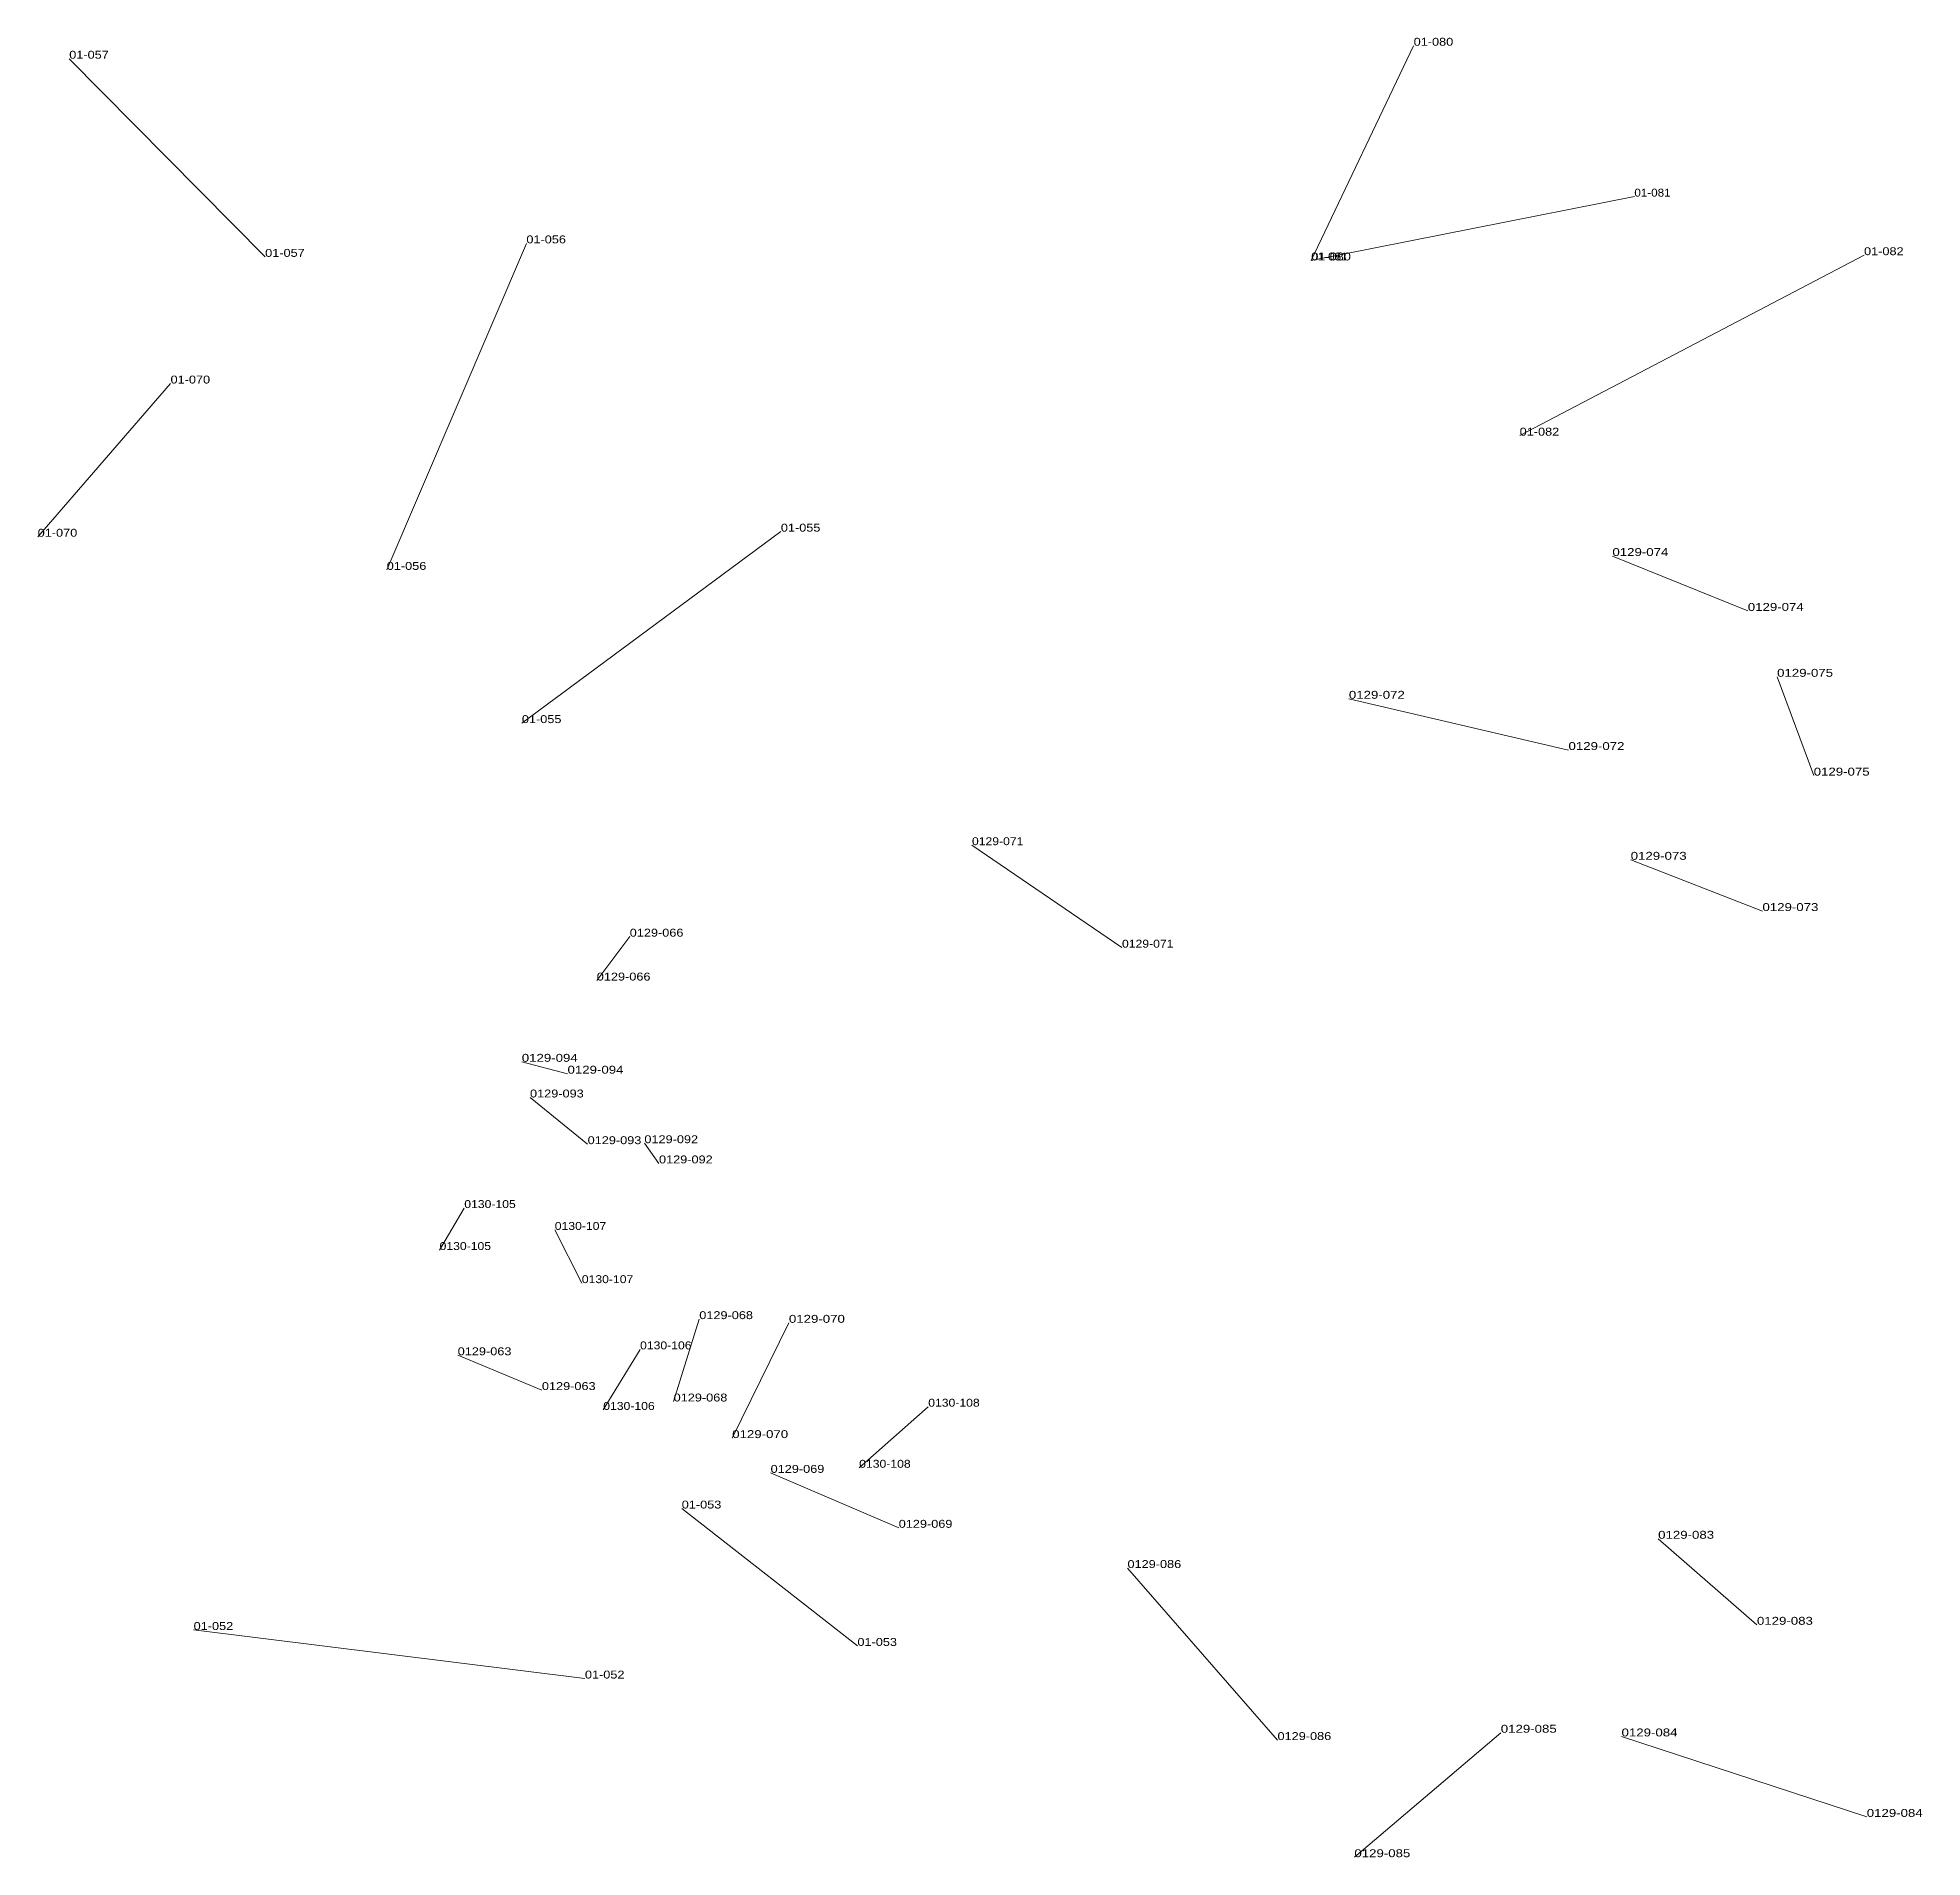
# Model space of a CAD drawing. Header units: metres. Extents: x 571156 to 607184, y 703608 to 727431.
# Drawn here: x 593643.9 to 594119.8, y 719984.4 to 720443.9 of the extents above; entities that cross this region are included whole.
import ezdxf

# ---------------------------------------------------------------- set-up
doc = ezdxf.new("R2010")
doc.units = ezdxf.units.M
doc.header["$LTSCALE"] = 0.8
doc.layers.add('60', color=7, linetype='Continuous', lineweight=13)
doc.layers.add('61', color=7, linetype='Continuous')

msp = doc.modelspace()

# ---------------------------------------------------------------- texts
at = {"layer": '60'}
for s, width, p in [('01-057', 1.2, (593651.82, 720438.58)), ('01-080', 1.2, (593991.34, 720441.85)), ('01-081', 1.1, (594047.07, 720403.75)), ('01-056', 1.2, (593767.27, 720391.95)), ('01-082', 1.2, (594105.08, 720388.96)), ('01-055', 1.2, (593831.53, 720319.15)), ('01-070', 1.2, (593643.86, 720317.87)), ('0129-074', 1.25, (594041.53, 720313)), ('0129-072', 1.25, (593974.98, 720276.95)), ('0129-075', 1.25, (594092.36, 720257.54)), ('0129-071', 1.15, (593879.79, 720239.98)), ('0129-073', 1.25, (594079.42, 720223.35)), ('0129-066', 1.2, (593793.37, 720216.88)), ('0129-094', 1.25, (593777.66, 720182.28)), ('0129-093', 1.2, (593782.74, 720164.48)), ('0129-092', 1.2, (593797.07, 720164.72)), ('0130-105', 1.15, (593751.59, 720148.35)), ('0130-107', 1.15, (593774.44, 720142.82)), ('0129-068', 1.2, (593810.93, 720120.3)), ('0129-070', 1.25, (593833.57, 720119.37)), ('0130-106', 1.15, (593795.98, 720112.67)), ('0129-063', 1.2, (593771.19, 720102.39)), ('0130-108', 1.15, (593868.75, 720098.19)), ('0129-069', 1.2, (593861.3, 720067.61)), ('0129-086', 1.2, (593919.07, 720057.45)), ('0129-083', 1.25, (594078.03, 720043.12)), ('01-053', 1.2, (593850.87, 720037.78)), ('01-052', 1.2, (593782.05, 720029.54)), ('0129-084', 1.25, (594105.76, 719994.6)), ('0129-085', 1.25, (593976.37, 719984.43))]:
    msp.add_text(s, height=2, dxfattribs=dict(at, width=width)).set_placement(p)
at = {"layer": '61'}
for s, width, p in [('01-057', 1.2, (593701.3, 720388.54)), ('01-081', 1.1, (593965.49, 720387.63)), ('01-080', 1.2, (593965.49, 720387.63)), ('01-070', 1.2, (593677.41, 720356.55)), ('01-082', 1.2, (594018.11, 720343.39)), ('01-056', 1.2, (593732.01, 720309.49)), ('0129-074', 1.25, (594075.72, 720299.13)), ('0129-075', 1.25, (594083.12, 720282.5)), ('01-055', 1.2, (593766.13, 720270.81)), ('0129-072', 1.25, (594030.44, 720264.01)), ('0129-073', 1.25, (594046.15, 720236.29)), ('0129-071', 1.15, (593917.68, 720214.1)), ('0129-066', 1.2, (593785.05, 720205.79)), ('0129-094', 1.25, (593766.11, 720185.28)), ('0129-093', 1.2, (593768.19, 720176.27)), ('0129-092', 1.2, (593800.76, 720159.63)), ('0130-105', 1.15, (593745.35, 720137.75)), ('0130-107', 1.15, (593781.27, 720129.39)), ('0129-063', 1.2, (593749.93, 720111.17)), ('0129-068', 1.2, (593804.46, 720099.5)), ('0130-106', 1.15, (593786.68, 720097.37)), ('0129-070', 1.25, (593819.25, 720090.26)), ('0129-069', 1.2, (593828.95, 720081.48)), ('0130-108', 1.15, (593851.32, 720082.77)), ('01-053', 1.2, (593806.51, 720072.47)), ('0129-083', 1.25, (594053.08, 720064.84)), ('01-052', 1.2, (593683.24, 720041.8)), ('0129-086', 1.2, (593956.96, 720014.01)), ('0129-085', 1.25, (594013.34, 720015.86)), ('0129-084', 1.25, (594043.84, 720014.93))]:
    msp.add_text(s, height=2, dxfattribs=dict(at, width=width)).set_placement(p)

# ---------------------------------------------------------------- linework, layer by layer
at = {"layer": '60'}
for p, q in [((593965.49, 720387.63), (593991.34, 720441.85)), ((593701.3, 720388.54), (593651.82, 720438.58)), ((593965.49, 720387.63), (594047.07, 720403.75)), ((593732.01, 720309.49), (593767.27, 720391.95)), ((594018.11, 720343.39), (594105.08, 720388.96)), ((593677.41, 720356.55), (593643.86, 720317.87)), ((593766.13, 720270.81), (593831.53, 720319.15)), ((594075.72, 720299.13), (594041.53, 720313)), ((594083.12, 720282.5), (594092.36, 720257.54)), ((594030.44, 720264.01), (593974.98, 720276.95)), ((593917.68, 720214.1), (593879.79, 720239.98)), ((594046.15, 720236.29), (594079.42, 720223.35)), ((593785.05, 720205.79), (593793.37, 720216.88)), ((593766.11, 720185.28), (593777.66, 720182.28)), ((593768.19, 720176.27), (593782.74, 720164.48)), ((593800.76, 720159.63), (593797.07, 720164.72)), ((593745.35, 720137.75), (593751.59, 720148.35)), ((593781.27, 720129.39), (593774.44, 720142.82)), ((593804.46, 720099.5), (593810.93, 720120.3)), ((593819.25, 720090.26), (593833.57, 720119.37)), ((593749.93, 720111.17), (593771.19, 720102.39)), ((593786.68, 720097.37), (593795.98, 720112.67)), ((593851.32, 720082.77), (593868.75, 720098.19)), ((593828.95, 720081.48), (593861.3, 720067.61)), ((593806.51, 720072.47), (593850.87, 720037.78)), ((594053.08, 720064.84), (594078.03, 720043.12)), ((593956.96, 720014.01), (593919.07, 720057.45)), ((593683.24, 720041.8), (593782.05, 720029.54)), ((594013.34, 720015.86), (593976.37, 719984.43)), ((594043.84, 720014.93), (594105.76, 719994.6))]:
    msp.add_line(p, q, dxfattribs=at)

msp.set_redraw_order([(e.dxf.handle, doc.entitydb.next_handle()) for e in msp.query("TEXT MTEXT ATTDEF DIMENSION ARC_DIMENSION")])  # texts and dimensions are drawn at this point

doc.saveas('drawing.dxf')
